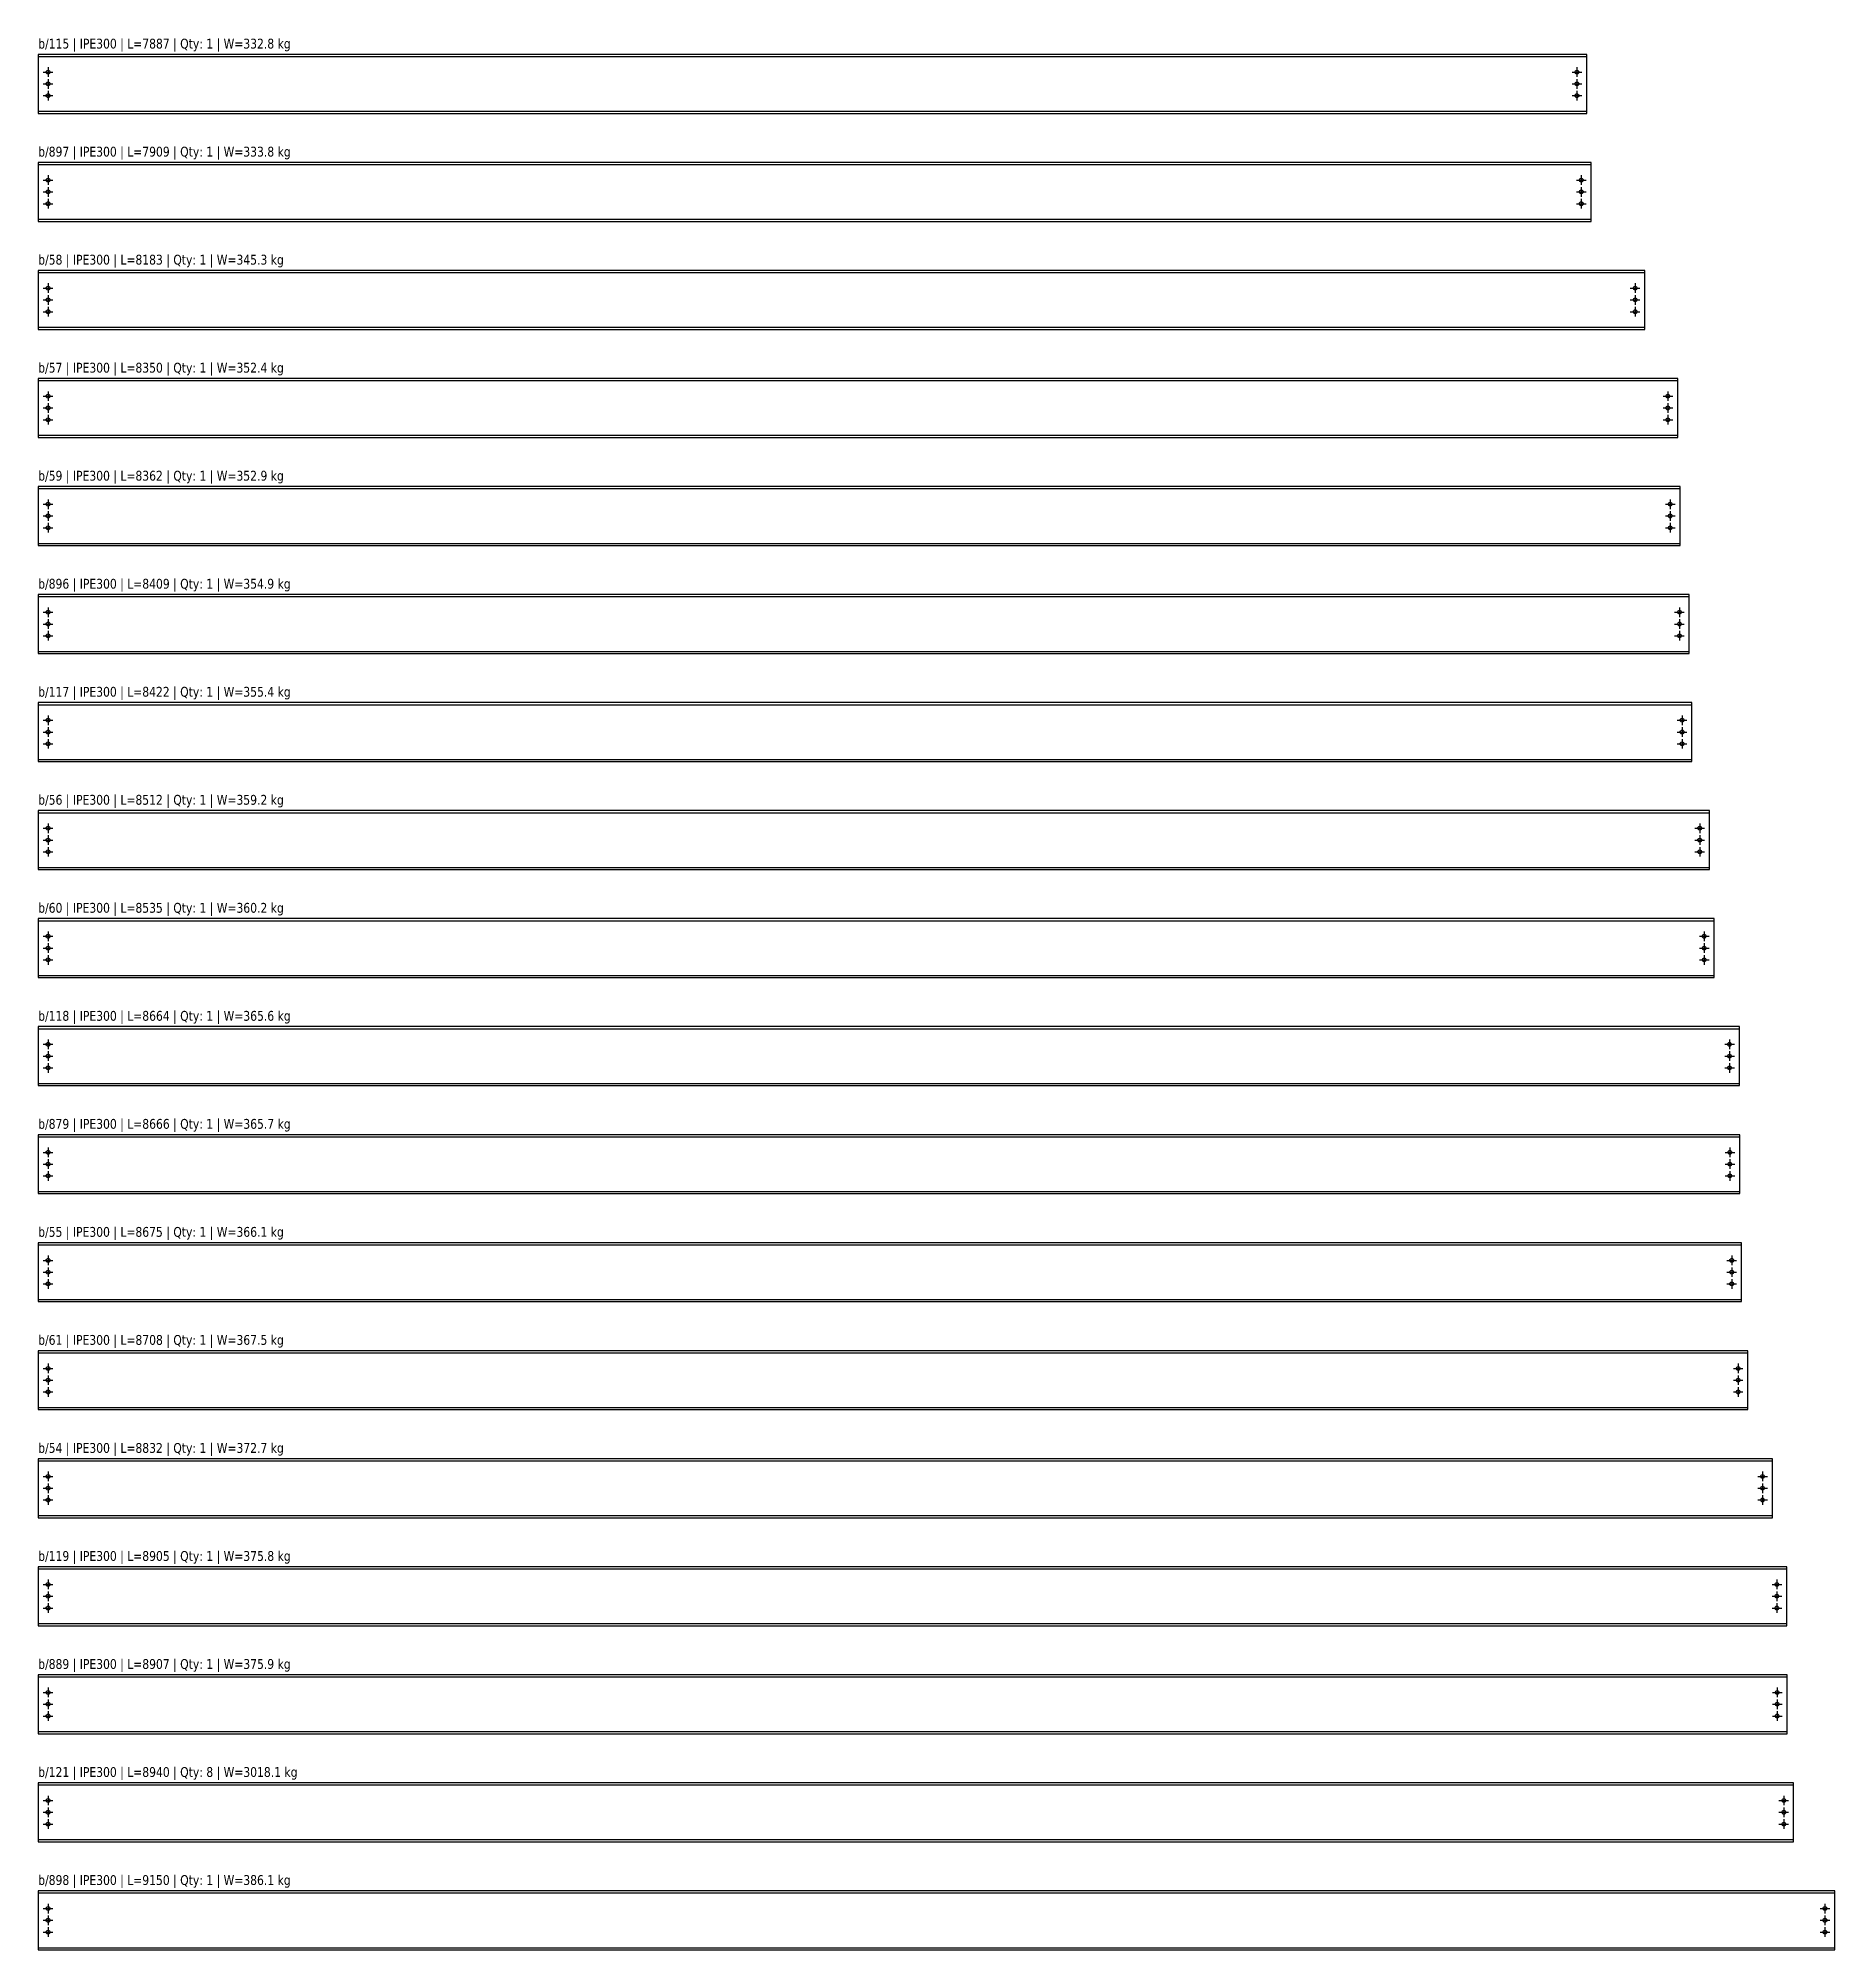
# Model space of a CAD drawing. Header units: millimetres. Extents: x 0 to 240831, y 0 to 45222.
# Drawn here: x 25000 to 34150, y 16000 to 25732 of the extents above; entities that cross this region are included whole.
import ezdxf
from ezdxf.enums import TextEntityAlignment as Align

# ---------------------------------------------------------------- set-up
doc = ezdxf.new("R2010")
doc.units = ezdxf.units.MM
doc.header["$LTSCALE"] = 1000
for name, color, linetype in [('IPE300', 2, 'Continuous'), ('PERFORACIONES', 1, 'Continuous'), ('TXT_GEN', 3, 'Continuous')]:
    doc.layers.add(name, color=color, linetype=linetype)
doc.styles.add('VERDNA', font='verdana.ttf', dxfattribs={"width": 0.8})

msp = doc.modelspace()

# ---------------------------------------------------------------- texts
at = {"layer": 'TXT_GEN', "style": 'VERDNA', "width": 0.8}
for s, p in [('b/115 | IPE300 | L=7887 | Qty: 1 | W=332.8 kg', (25000, 25665)), ('b/897 | IPE300 | L=7909 | Qty: 1 | W=333.8 kg', (25000, 25115)), ('b/58 | IPE300 | L=8183 | Qty: 1 | W=345.3 kg', (25000, 24565)), ('b/57 | IPE300 | L=8350 | Qty: 1 | W=352.4 kg', (25000, 24015)), ('b/59 | IPE300 | L=8362 | Qty: 1 | W=352.9 kg', (25000, 23465)), ('b/896 | IPE300 | L=8409 | Qty: 1 | W=354.9 kg', (25000, 22915)), ('b/117 | IPE300 | L=8422 | Qty: 1 | W=355.4 kg', (25000, 22365)), ('b/56 | IPE300 | L=8512 | Qty: 1 | W=359.2 kg', (25000, 21815)), ('b/60 | IPE300 | L=8535 | Qty: 1 | W=360.2 kg', (25000, 21265)), ('b/118 | IPE300 | L=8664 | Qty: 1 | W=365.6 kg', (25000, 20715)), ('b/879 | IPE300 | L=8666 | Qty: 1 | W=365.7 kg', (25000, 20165)), ('b/55 | IPE300 | L=8675 | Qty: 1 | W=366.1 kg', (25000, 19615)), ('b/61 | IPE300 | L=8708 | Qty: 1 | W=367.5 kg', (25000, 19065)), ('b/54 | IPE300 | L=8832 | Qty: 1 | W=372.7 kg', (25000, 18515)), ('b/119 | IPE300 | L=8905 | Qty: 1 | W=375.8 kg', (25000, 17965)), ('b/889 | IPE300 | L=8907 | Qty: 1 | W=375.9 kg', (25000, 17415)), ('b/121 | IPE300 | L=8940 | Qty: 8 | W=3018.1 kg', (25000, 16865)), ('b/898 | IPE300 | L=9150 | Qty: 1 | W=386.1 kg', (25000, 16315))]:
    msp.add_text(s, height=50, dxfattribs=at).set_placement(p, align=Align.BOTTOM_LEFT)

# ---------------------------------------------------------------- blocks, each defined once
blk = doc.blocks.new('D19')
at = {"layer": 'PERFORACIONES', "linetype": 'ByBlock'}
for p, q in [((-24.5, 0), (24.5, 0)), ((0, 24.5), (0, -24.5))]:
    blk.add_line(p, q, dxfattribs=at)
blk.add_circle((0, 0), 9.5, dxfattribs=at)

# ---------------------------------------------------------------- linework, layer by layer
at = {"layer": 'IPE300'}
for p, q in [((25000, 25639.3), (32887, 25639.3)), ((25000, 25360.7), (32887, 25360.7)), ((25000, 25089.3), (32909, 25089.3)), ((25000, 24810.7), (32909, 24810.7)), ((25000, 24539.3), (33183, 24539.3)), ((25000, 24260.7), (33183, 24260.7)), ((25000, 23989.3), (33350, 23989.3)), ((25000, 23710.7), (33350, 23710.7)), ((25000, 23439.3), (33362, 23439.3)), ((25000, 23160.7), (33362, 23160.7)), ((25000, 22889.3), (33409, 22889.3)), ((25000, 22610.7), (33409, 22610.7)), ((25000, 22339.3), (33422, 22339.3)), ((25000, 22060.7), (33422, 22060.7)), ((25000, 21789.3), (33512, 21789.3)), ((25000, 21510.7), (33512, 21510.7)), ((25000, 21239.3), (33535, 21239.3)), ((25000, 20960.7), (33535, 20960.7)), ((25000, 20689.3), (33664, 20689.3)), ((25000, 20410.7), (33664, 20410.7)), ((25000, 20139.3), (33666, 20139.3)), ((25000, 19860.7), (33666, 19860.7)), ((25000, 19589.3), (33675, 19589.3)), ((25000, 19310.7), (33675, 19310.7)), ((25000, 19039.3), (33708, 19039.3)), ((25000, 18760.7), (33708, 18760.7)), ((25000, 18489.3), (33832, 18489.3)), ((25000, 18210.7), (33832, 18210.7)), ((25000, 17939.3), (33905, 17939.3)), ((25000, 17660.7), (33905, 17660.7)), ((25000, 17389.3), (33907, 17389.3)), ((25000, 17110.7), (33907, 17110.7)), ((25000, 16839.3), (33940, 16839.3)), ((25000, 16560.7), (33940, 16560.7)), ((25000, 16289.3), (34150, 16289.3)), ((25000, 16010.7), (34150, 16010.7))]:
    msp.add_line(p, q, dxfattribs=at)
for points in [[(25000, 25350), (32887, 25350), (32887, 25650), (25000, 25650)], [(25000, 24800), (32909, 24800), (32909, 25100), (25000, 25100)], [(25000, 24250), (33183, 24250), (33183, 24550), (25000, 24550)], [(25000, 23700), (33350, 23700), (33350, 24000), (25000, 24000)], [(25000, 23150), (33362, 23150), (33362, 23450), (25000, 23450)], [(25000, 22600), (33409, 22600), (33409, 22900), (25000, 22900)], [(25000, 22050), (33422, 22050), (33422, 22350), (25000, 22350)], [(25000, 21500), (33512, 21500), (33512, 21800), (25000, 21800)], [(25000, 20950), (33535, 20950), (33535, 21250), (25000, 21250)], [(25000, 20400), (33664, 20400), (33664, 20700), (25000, 20700)], [(25000, 19850), (33666, 19850), (33666, 20150), (25000, 20150)], [(25000, 19300), (33675, 19300), (33675, 19600), (25000, 19600)], [(25000, 18750), (33708, 18750), (33708, 19050), (25000, 19050)], [(25000, 18200), (33832, 18200), (33832, 18500), (25000, 18500)], [(25000, 17650), (33905, 17650), (33905, 17950), (25000, 17950)], [(25000, 17100), (33907, 17100), (33907, 17400), (25000, 17400)], [(25000, 16550), (33940, 16550), (33940, 16850), (25000, 16850)], [(25000, 16000), (34150, 16000), (34150, 16300), (25000, 16300)]]:
    msp.add_lwpolyline(points, close=True, dxfattribs=at)

# ---------------------------------------------------------------- block references
for p in [(25050, 25560), (25050, 25500), (32837, 25560), (32837, 25500), (25050, 25440), (32837, 25440), (25050, 25010), (32859, 25010), (25050, 24950), (32859, 24950), (25050, 24890), (32859, 24890), (25050, 24460), (33133, 24460), (25050, 24400), (25050, 24340), (33133, 24400), (33133, 24340), (25050, 23910), (25050, 23850), (33300, 23910), (33300, 23850), (25050, 23790), (33300, 23790), (25050, 23360), (33312, 23360), (25050, 23300), (25050, 23240), (33312, 23300), (33312, 23240), (25050, 22810), (25050, 22750), (33359, 22810), (33359, 22750), (25050, 22690), (33359, 22690), (25050, 22260), (25050, 22200), (33372, 22260), (33372, 22200), (25050, 22140), (33372, 22140), (25050, 21710), (33462, 21710), (25050, 21650), (25050, 21590), (33462, 21650), (33462, 21590), (25050, 21160), (25050, 21100), (33485, 21160), (33485, 21100), (25050, 21040), (33485, 21040), (25050, 20610), (33614, 20610), (25050, 20550), (33614, 20550), (25050, 20490), (33614, 20490), (25050, 20060), (33616, 20060), (25050, 20000), (25050, 19940), (33616, 20000), (33616, 19940), (25050, 19510), (25050, 19450), (33625, 19510), (33625, 19450), (25050, 19390), (33625, 19390), (25050, 18960), (33658, 18960), (25050, 18900), (33658, 18900), (25050, 18840), (33658, 18840), (25050, 18410), (33782, 18410), (25050, 18350), (25050, 18290), (33782, 18350), (33782, 18290), (25050, 17860), (25050, 17800), (33855, 17860), (33855, 17800), (25050, 17740), (33855, 17740), (25050, 17310), (33857, 17310), (25050, 17250), (33857, 17250), (25050, 17190), (33857, 17190), (25050, 16760), (33890, 16760), (25050, 16700), (25050, 16640), (33890, 16700), (33890, 16640), (25050, 16210), (25050, 16150), (34100, 16210), (34100, 16150), (25050, 16090), (34100, 16090)]:
    msp.add_blockref('D19', p, dxfattribs=at)

msp.set_redraw_order([(e.dxf.handle, doc.entitydb.next_handle()) for e in msp.query("TEXT MTEXT ATTDEF DIMENSION ARC_DIMENSION")])  # texts and dimensions are drawn at this point

doc.saveas('drawing.dxf')
